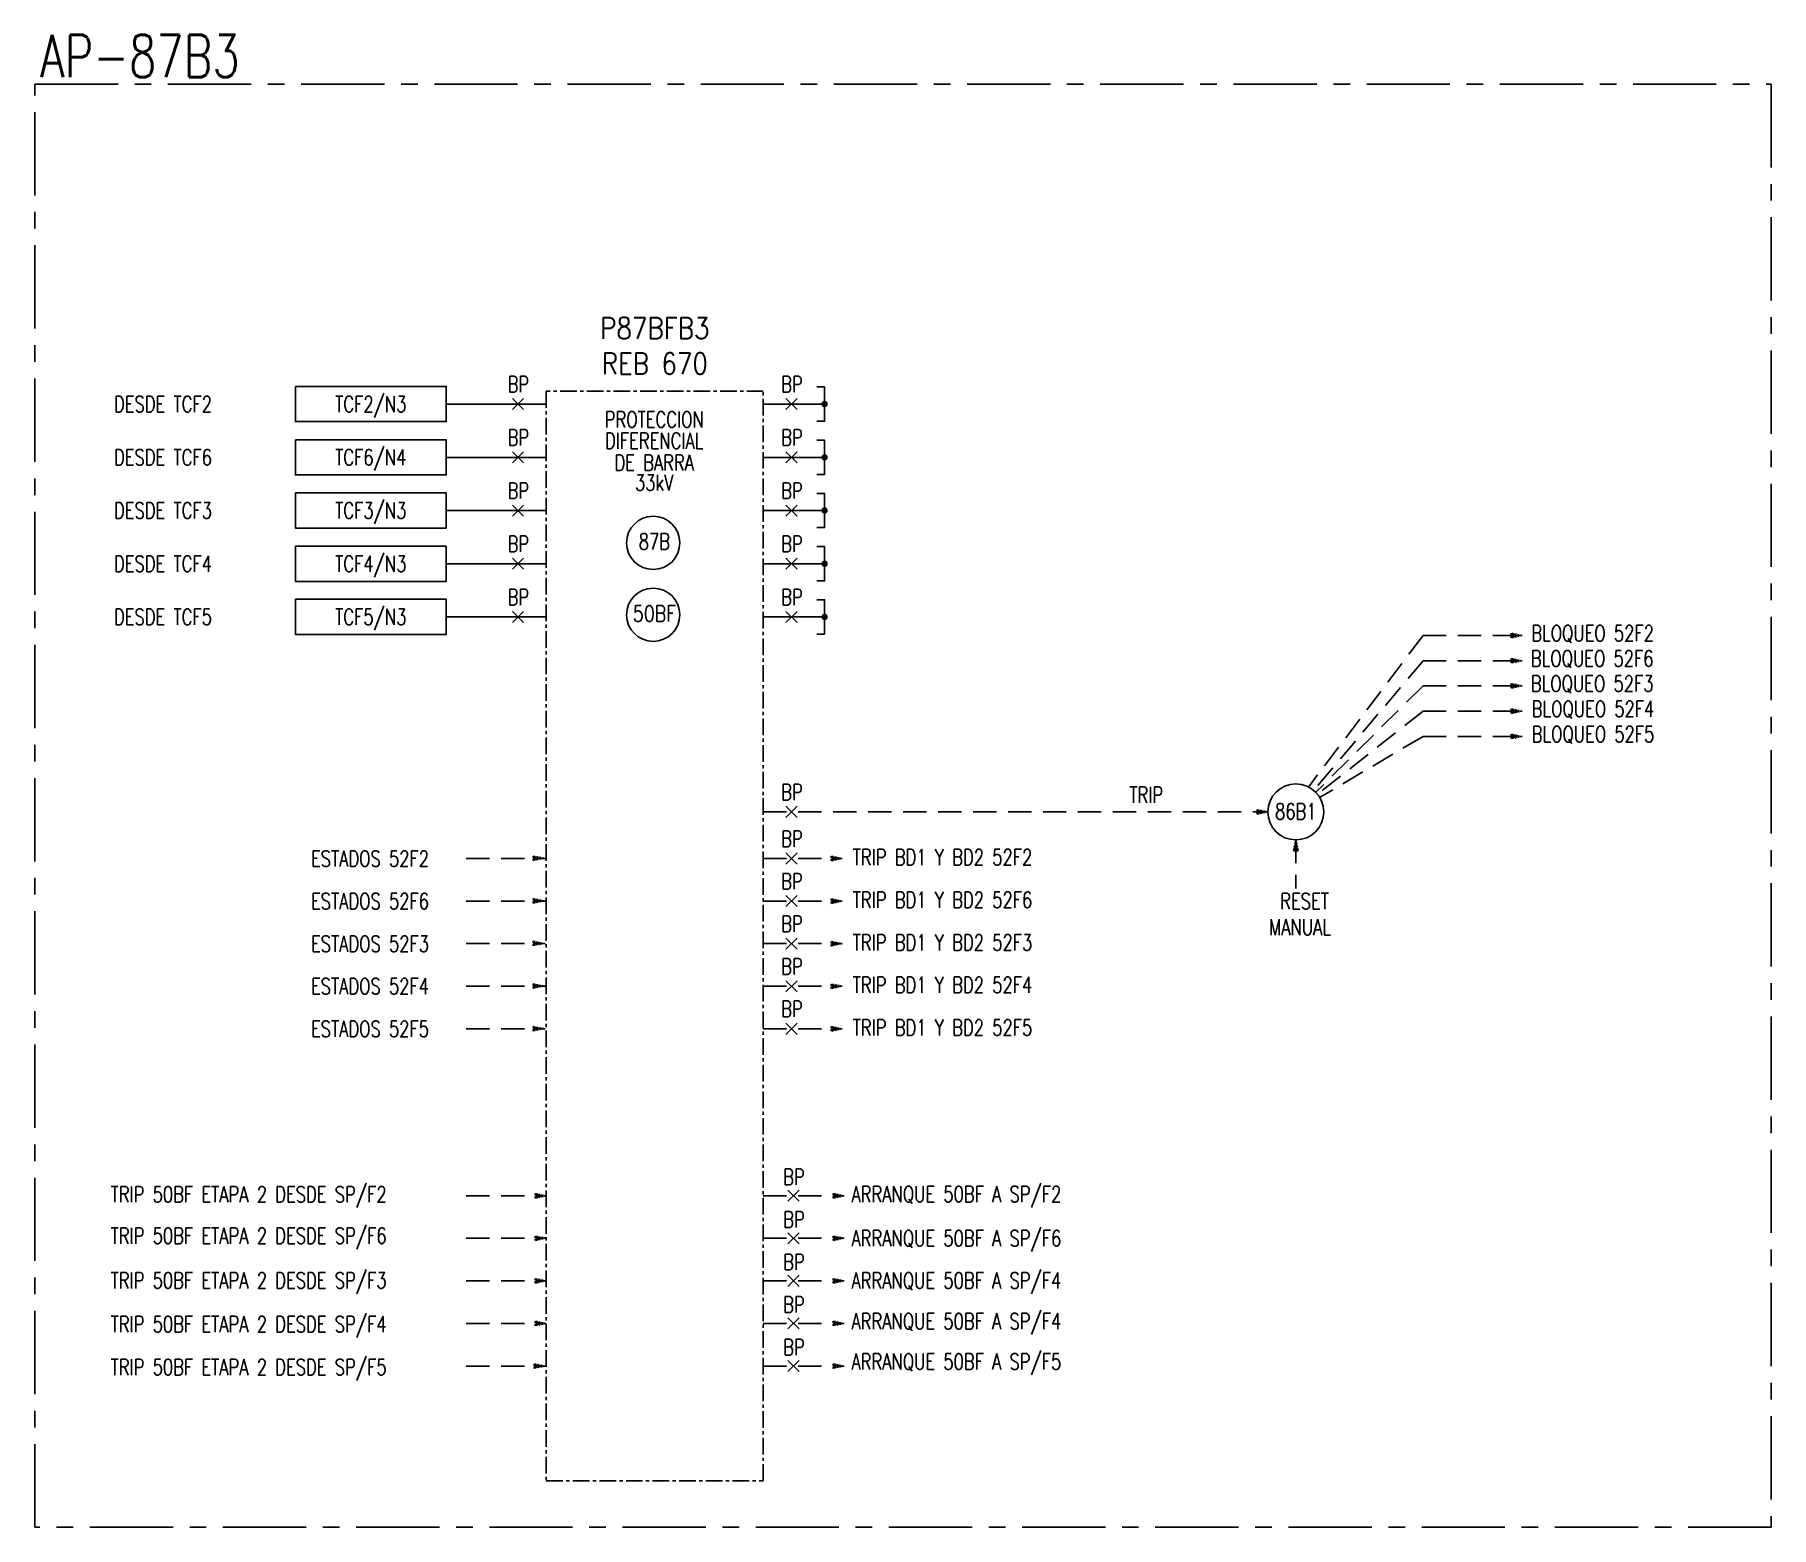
# Model space of a CAD drawing. Header units: millimetres. Extents: x -1355 to 3509, y -1443 to -567.
# Drawn here: x 22.3 to 152.7, y -728.6 to -616.6 of the extents above; entities that cross this region are included whole.
import ezdxf
from ezdxf.enums import TextEntityAlignment as Align

# ---------------------------------------------------------------- set-up
doc = ezdxf.new("R2010")
doc.units = ezdxf.units.MM
doc.linetypes.add('CENTER', pattern=[2, 1.25, -0.25, 0.25, -0.25])
doc.linetypes.add('HIDDEN', pattern=[0.375, 0.25, -0.125])
for name, color, linetype in [('ACEP-E-DATOS', 3, 'Continuous'), ('ACEP-E-EJES', 1, 'CENTER'), ('ACEP-E-EQUIPOS', 7, 'Continuous'), ('ACEP-E-SEGMENTOS', 1, 'HIDDEN'), ('ACEP-E-TEXTOS', 3, 'Continuous'), ('TEXTOS', 7, 'Continuous')]:
    doc.layers.add(name, color=color, linetype=linetype)
doc.styles.add('Romans_0.85', font='romans.shx', dxfattribs={"width": 0.85})

msp = doc.modelspace()

# ---------------------------------------------------------------- texts
at = {"layer": 'ACEP-E-TEXTOS', "color": 7, "style": 'Romans_0.85', "width": 0.75}
msp.add_text('AP-87B3', height=3.196, dxfattribs=at).set_placement((22.69, -619.75))
at = {"layer": 'ACEP-E-TEXTOS', "style": 'Romans_0.85', "width": 0.75}
for s, p in [('BP', (58.61, -643.39)), ('BP', (79.15, -643.39)), ('BP', (58.61, -647.39)), ('BP', (79.15, -647.39)), ('BP', (58.61, -651.38)), ('BP', (79.15, -651.38)), ('BP', (58.61, -655.38)), ('87B', (68.82, -655.2)), ('BP', (79.15, -655.38)), ('BP', (58.61, -659.37)), ('BP', (79.15, -659.37)), ('BP', (79.15, -674.01)), ('TRIP', (105.75, -674.21)), ('BP', (79.15, -677.51)), ('BP', (79.15, -680.71)), ('RESET', (117.64, -682.19)), ('BP', (79.15, -683.9)), ('MANUAL', (117.3, -684.16)), ('BP', (79.15, -687.1)), ('BP', (79.15, -690.29)), ('BP', (79.3, -702.9)), ('BP', (79.3, -706.1)), ('BP', (79.3, -709.29)), ('BP', (79.3, -712.49)), ('BP', (79.3, -715.68))]:
    msp.add_text(s, height=1.198, dxfattribs=at).set_placement(p, align=Align.CENTER)
for s, p in [('DESDE TCF2', (28.25, -644.28)), ('DESDE TCF6', (28.25, -648.28)), ('DESDE TCF3', (28.25, -652.27)), ('DESDE TCF4', (28.25, -656.27)), ('DESDE TCF5', (28.25, -660.26))]:
    msp.add_text(s, height=1.198, dxfattribs=at).set_placement(p, align=Align.MIDDLE_LEFT)
for s, height, p in [('TCF2/N3', 1.198, (47.53, -644.28)), ('PROTECCION', 1.198, (68.81, -645.44)), ('DIFERENCIAL', 1.1985, (68.81, -647.03)), ('TCF6/N4', 1.198, (47.53, -648.28)), ('DE BARRA', 1.198, (68.81, -648.68)), ('33kV', 1.198, (68.81, -650.18)), ('TCF3/N3', 1.198, (47.53, -652.27)), ('TCF4/N3', 1.198, (47.53, -656.27)), ('TCF5/N3', 1.198, (47.53, -660.26)), ('86B1', 1.198, (116.98, -674.86)), ('ESTADOS 52F2', 1.1985, (47.47, -678.41)), ('ESTADOS 52F6', 1.1985, (47.47, -681.6)), ('ESTADOS 52F3', 1.1985, (47.47, -684.8)), ('ESTADOS 52F4', 1.1985, (47.47, -687.99)), ('ESTADOS 52F5', 1.1985, (47.47, -691.19))]:
    msp.add_text(s, height=height, dxfattribs=at).set_placement(p, align=Align.MIDDLE_CENTER)
for s, p in [('BLOQUEO 52F2', (134.66, -660.89)), ('BLOQUEO 52F6', (134.63, -662.78)), ('BLOQUEO 52F3', (134.63, -664.67)), ('BLOQUEO 52F4', (134.69, -666.57)), ('BLOQUEO 52F5', (134.69, -668.46))]:
    msp.add_text(s, height=1.1985, dxfattribs=at).set_placement(p, align=Align.TOP_LEFT)
for s, p in [('TRIP BD1 Y BD2 52F2', (83.71, -678.9)), ('TRIP BD1 Y BD2 52F6', (83.71, -682.1)), ('TRIP BD1 Y BD2 52F3', (83.71, -685.3)), ('TRIP BD1 Y BD2 52F4', (83.71, -688.49)), ('TRIP BD1 Y BD2 52F5', (83.71, -691.69)), ('TRIP 50BF ETAPA 2 DESDE SP/F2', (27.99, -704.21)), ('ARRANQUE 50BF A SP/F2', (83.62, -704.19)), ('TRIP 50BF ETAPA 2 DESDE SP/F6', (27.99, -707.32)), ('ARRANQUE 50BF A SP/F6', (83.62, -707.51)), ('TRIP 50BF ETAPA 2 DESDE SP/F3', (27.99, -710.67)), ('ARRANQUE 50BF A SP/F4', (83.62, -710.68)), ('TRIP 50BF ETAPA 2 DESDE SP/F4', (27.99, -713.96)), ('ARRANQUE 50BF A SP/F4', (83.62, -713.74)), ('TRIP 50BF ETAPA 2 DESDE SP/F5', (27.99, -717.18)), ('ARRANQUE 50BF A SP/F5', (83.62, -716.77))]:
    msp.add_text(s, height=1.1985, dxfattribs=at).set_placement(p)
at = {"layer": 'ACEP-E-TEXTOS', "insert": (68.83, -659.41), "char_height": 1.1985, "width": 3.8654, "attachment_point": 2, "style": 'Romans_0.85'}
msp.add_mtext('{\\W0.8;50BF}', dxfattribs=at)
at = {"layer": 'TEXTOS', "color": 7, "insert": (68.85, -639.91), "char_height": 1.598, "width": 17.2627, "attachment_point": 5, "style": 'Romans_0.85'}
msp.add_mtext('P87BFB3\\PREB 670', dxfattribs=at)

# ---------------------------------------------------------------- blocks, each defined once
blk = doc.blocks.new('DIAG-16')
blk.add_lwpolyline([(-1.82, -4), (0, -4), (0, 4), (-1.82, 4)])
at = {"const_width": 0.75}
blk.add_lwpolyline([(-0.38, 0, 1), (0.38, 0, 1)], format="xyb", close=True, dxfattribs=at)
blk = doc.blocks.new('Flecha')
blk.add_hatch(color=256).paths.add_polyline_path([(0, 1.66), (-0.36, 0), (0.36, 0)])
for p, q in [((0, 1.66), (-0.36, 0)), ((-0.36, 0), (0.36, 0)), ((0, 1.66), (0.36, 0))]:
    blk.add_line(p, q)

# ---------------------------------------------------------------- linework, layer by layer
at = {"layer": 'ACEP-E-DATOS'}
for points in [[(41.87, -642.96), (53.19, -642.96), (53.19, -645.6), (41.87, -645.6)], [(41.87, -646.96), (53.19, -646.96), (53.19, -649.6), (41.87, -649.6)], [(41.87, -650.95), (53.19, -650.95), (53.19, -653.59), (41.87, -653.59)], [(41.87, -654.95), (53.19, -654.95), (53.19, -657.59), (41.87, -657.59)], [(41.87, -658.94), (53.19, -658.94), (53.19, -661.58), (41.87, -661.58)]]:
    msp.add_lwpolyline(points, close=True, dxfattribs=at)
at = {"layer": 'ACEP-E-EJES', "ltscale": 5}
msp.add_lwpolyline([(22.3, -620.26), (152.68, -620.26), (152.68, -728.61), (22.3, -728.61)], close=True, dxfattribs=at)
at = {"layer": 'ACEP-E-EJES'}
msp.add_lwpolyline([(60.69, -725.13), (77, -725.13), (77, -643.32), (60.69, -643.32)], close=True, dxfattribs=at)
at = {"layer": 'ACEP-E-EQUIPOS', "color": 7}
for p, q in [((58.16, -644.7), (58.99, -643.87)), ((58.99, -644.7), (58.16, -643.87)), ((78.7, -643.87), (79.53, -644.7)), ((79.53, -643.87), (78.7, -644.7)), ((58.16, -648.69), (58.99, -647.86)), ((58.99, -648.69), (58.16, -647.86)), ((78.7, -647.86), (79.53, -648.69)), ((79.53, -647.86), (78.7, -648.69)), ((58.16, -652.69), (58.99, -651.86)), ((58.99, -652.69), (58.16, -651.86)), ((78.7, -651.86), (79.53, -652.69)), ((79.53, -651.86), (78.7, -652.69)), ((58.16, -656.68), (58.99, -655.85)), ((58.99, -656.68), (58.16, -655.85)), ((78.7, -655.85), (79.53, -656.68)), ((79.53, -655.85), (78.7, -656.68)), ((58.16, -660.68), (58.99, -659.85)), ((58.99, -660.68), (58.16, -659.85)), ((78.7, -659.85), (79.53, -660.68)), ((79.53, -659.85), (78.7, -660.68)), ((78.7, -674.48), (79.53, -675.32)), ((79.53, -674.48), (78.7, -675.32)), ((78.7, -677.98), (79.53, -678.82)), ((79.53, -677.98), (78.7, -678.82)), ((78.7, -681.18), (79.53, -682.01)), ((79.53, -681.18), (78.7, -682.01)), ((78.7, -684.38), (79.53, -685.21)), ((79.53, -684.38), (78.7, -685.21)), ((78.7, -687.57), (79.53, -688.4)), ((79.53, -687.57), (78.7, -688.4)), ((78.7, -690.77), (79.53, -691.6)), ((79.53, -690.77), (78.7, -691.6)), ((78.85, -703.3), (79.68, -704.13)), ((79.68, -703.3), (78.85, -704.13)), ((78.85, -706.5), (79.68, -707.33)), ((79.68, -706.5), (78.85, -707.33)), ((78.85, -709.69), (79.68, -710.52)), ((79.68, -709.69), (78.85, -710.52)), ((78.85, -712.89), (79.68, -713.72)), ((79.68, -712.89), (78.85, -713.72)), ((78.85, -716.08), (79.68, -716.92)), ((79.68, -716.08), (78.85, -716.92))]:
    msp.add_line(p, q, dxfattribs=at)
for centre in [(68.73, -654.7), (68.73, -660.1)]:
    msp.add_circle(centre, 2, dxfattribs=at)
at = {"layer": 'ACEP-E-EQUIPOS'}
msp.add_circle((116.98, -674.9), 2.1, dxfattribs=at)
at = {"layer": 'ACEP-E-SEGMENTOS', "linetype": 'Continuous'}
for p, q in [((53.19, -644.28), (60.69, -644.28)), ((77, -644.28), (81.6, -644.28)), ((53.19, -648.28), (60.69, -648.28)), ((77, -648.28), (81.6, -648.28)), ((53.19, -652.27), (60.69, -652.27)), ((77, -652.27), (81.6, -652.27)), ((53.19, -656.27), (60.69, -656.27)), ((77, -656.27), (81.6, -656.27)), ((53.19, -660.26), (60.69, -660.26)), ((77, -660.26), (81.6, -660.26))]:
    msp.add_line(p, q, dxfattribs=at)
at = {"layer": 'ACEP-E-SEGMENTOS', "color": 1, "linetype": 'HIDDEN', "ltscale": 7}
for p, q in [((126.53, -661.66), (117.93, -673.03)), ((126.53, -661.66), (133.98, -661.66)), ((126.53, -663.55), (118.33, -673.3)), ((126.53, -663.55), (133.98, -663.55)), ((126.53, -665.44), (118.47, -673.43)), ((126.53, -665.44), (133.98, -665.44)), ((126.53, -667.34), (118.61, -673.58)), ((126.53, -667.34), (133.98, -667.34)), ((126.53, -669.23), (118.77, -673.81)), ((126.53, -669.23), (133.98, -669.23)), ((77, -674.9), (114.88, -674.9)), ((116.98, -677), (116.98, -680.66)), ((54.69, -678.4), (60.61, -678.4)), ((77, -678.4), (82.92, -678.4)), ((54.69, -681.6), (60.61, -681.6)), ((77, -681.6), (82.92, -681.6)), ((54.69, -684.79), (60.61, -684.79)), ((77, -684.79), (82.92, -684.79)), ((54.69, -687.99), (60.61, -687.99)), ((77, -687.99), (82.92, -687.99)), ((54.69, -691.18), (60.61, -691.18)), ((77, -691.18), (82.92, -691.18)), ((54.69, -703.72), (60.69, -703.72)), ((77, -703.72), (83.07, -703.72)), ((54.69, -706.91), (60.69, -706.91)), ((77, -706.91), (83.07, -706.91)), ((54.69, -710.11), (60.69, -710.11)), ((77, -710.11), (83.07, -710.11)), ((54.69, -713.3), (60.69, -713.3)), ((77, -713.3), (83.07, -713.3)), ((54.69, -716.5), (60.61, -716.5)), ((77, -716.5), (83.07, -716.5))]:
    msp.add_line(p, q, dxfattribs=at)

# ---------------------------------------------------------------- block references
at = {"layer": 'ACEP-E-EQUIPOS', "color": 7, "xscale": 0.3218636538010988, "yscale": 0.3218636538010988, "zscale": 0.3218636538010988}
for p in [(81.6, -644.28), (81.6, -648.28), (81.6, -652.27), (81.6, -656.27), (81.6, -660.26)]:
    msp.add_blockref('DIAG-16', p, dxfattribs=at)
at = {"layer": 'ACEP-E-SEGMENTOS', "color": 1, "linetype": 'HIDDEN', "ltscale": 7, "yscale": 0.4943680854853203, "zscale": 0.4943680854853203, "rotation": 270}
for p, xscale in [((133.16, -661.66), 0.4943680854853203), ((133.16, -663.55), 0.4943680854853203), ((133.16, -665.44), 0.4943680854853203), ((133.16, -667.34), 0.4943680854853203), ((133.16, -669.23), 0.4943680854853203), ((114.07, -674.9), 0.4943680854853203), ((59.71, -678.38), -0.4943680854852849), ((82.1, -678.4), -0.4943680854852849), ((59.71, -681.58), -0.4943680854852849), ((82.1, -681.6), -0.4943680854852849), ((59.71, -684.77), -0.4943680854852849), ((82.1, -684.79), -0.4943680854852849), ((59.71, -687.97), -0.4943680854852849), ((82.1, -687.99), -0.4943680854852849), ((59.71, -691.17), -0.4943680854852849), ((82.1, -691.18), -0.4943680854852849), ((59.87, -703.72), -0.4943680854852849), ((82.25, -703.72), -0.4943680854852849), ((59.87, -706.91), -0.4943680854852849), ((82.25, -706.91), -0.4943680854852849), ((59.87, -710.11), -0.4943680854852849), ((82.25, -710.11), -0.4943680854852849), ((59.87, -713.3), -0.4943680854852849), ((82.25, -713.3), -0.4943680854852849), ((59.79, -716.5), -0.4943680854852849), ((82.25, -716.5), -0.4943680854852849)]:
    msp.add_blockref('Flecha', p, dxfattribs=dict(at, xscale=xscale))
at = {"layer": 'ACEP-E-SEGMENTOS', "color": 1, "linetype": 'HIDDEN', "ltscale": 7, "xscale": -0.4943680854853203, "yscale": 0.4943680854853203, "zscale": 0.4943680854853203}
msp.add_blockref('Flecha', (116.98, -677.81), dxfattribs=at)

msp.set_redraw_order([(e.dxf.handle, doc.entitydb.next_handle()) for e in msp.query("TEXT MTEXT ATTDEF DIMENSION ARC_DIMENSION")])  # texts and dimensions are drawn at this point

doc.saveas('drawing.dxf')
